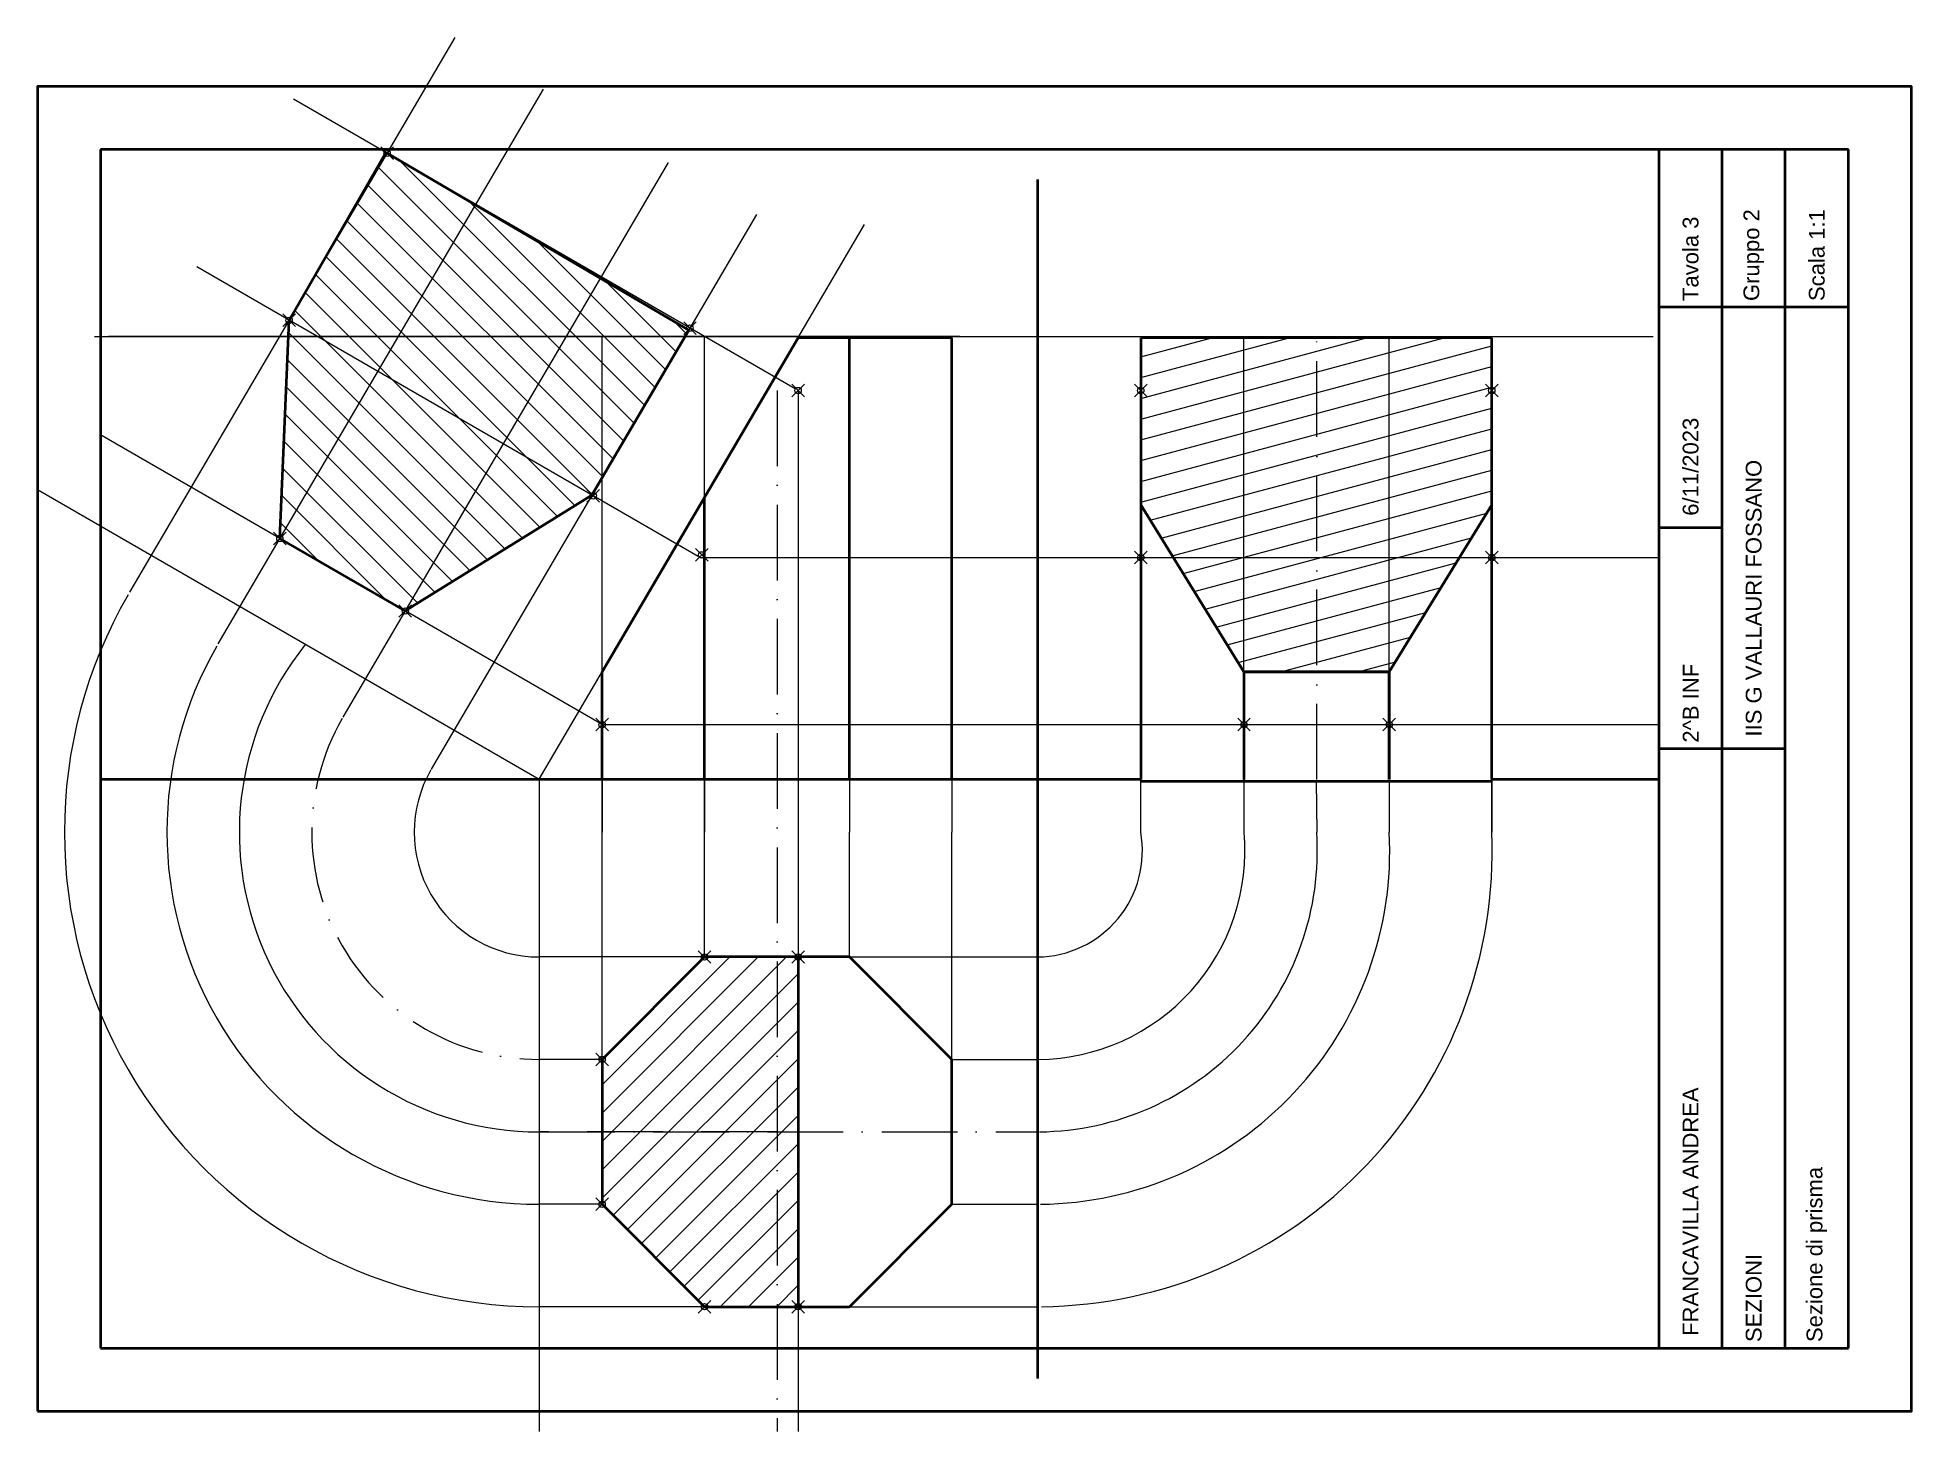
# Model space of a CAD drawing. Header units: millimetres. Extents: x -27341 to -22638, y -17500 to -16444.
# Drawn here: x -26469.4 to -26172.4, y -16683.4 to -16462.4 of the extents above; entities that cross this region are included whole.
import ezdxf

# ---------------------------------------------------------------- set-up
doc = ezdxf.new("R2010")
doc.units = ezdxf.units.MM
doc.header["$PDMODE"] = 35
doc.linetypes.add('ACAD_ISO10W100', pattern=[18, 12, -3, 0, -3])
for name, color, linetype, lineweight in [('Linea assi', 7, 'ACAD_ISO10W100', 13), ('Linea Campitura', 7, 'Continuous', 13), ('Linea Costruzione 1', 6, 'Continuous', 13), ('Linea Costruzione 2', 104, 'Continuous', 13), ('Linea Costruzione 3', 20, 'Continuous', 13), ('Linea Fine', 7, 'Continuous', 20), ('Linea Grossa', 7, 'Continuous', 40)]:
    doc.layers.add(name, color=color, linetype=linetype, lineweight=lineweight)
doc.styles.get("Standard").update_dxf_attribs({"font": 'arial.ttf'})

msp = doc.modelspace()

# ---------------------------------------------------------------- texts
at = {"layer": 'Linea Grossa', "char_height": 2.5, "attachment_point": 4, "rotation": 90}
for s, width, insert in [('\\pxt0; Tavola 3', 95, (-26207.39, -16505.18)), (' Gruppo 2', 95, (-26197.39, -16505.18)), (' Scala 1:1', 95, (-26187.39, -16505.18)), ('\\pxt0;  6/11/2023', 95, (-26207.39, -16540.18)), ('  IIS G VALLAURI FOSSANO', 95, (-26197.39, -16575.18)), (' 2^ B INF', 35, (-26207.39, -16575.18)), ('  FRANCAVILLA ANDREA', 95, (-26207.39, -16670.18)), (' Sezione di prisma', 164.6712, (-26187.39, -16670.18)), (' SEZIONI', 95, (-26197.39, -16670.18))]:
    msp.add_mtext_dynamic_manual_height_columns(s, width=width, gutter_width=12.5, heights=[0], dxfattribs=dict(at, insert=insert))

# ---------------------------------------------------------------- hatches: boundary and pattern name
at = {"layer": 'Linea Campitura'}
h = msp.add_hatch(dxfattribs=at)
h.set_pattern_fill('ANSI31', color=256, angle=90)
h.set_pattern_definition([(135, (0.6815, -13.8683), (-2.24506403, -2.24506403), [])])
h.paths.add_polyline_path([(-26381.51, -16534.98), (-26366.17, -16508.83), (-26414.17, -16480.68), (-26429.51, -16507.26), (-26430.98, -16541.86), (-26411.1, -16553.34)])
h = msp.add_hatch(dxfattribs=at)
h.set_pattern_fill('ANSI31', color=256, angle=150)
h.set_pattern_definition([(195, (0.6815, -13.8683), (0.82175047, -3.0668145), [])])
h.paths.add_polyline_path([(-26278.18, -16563), (-26255.16, -16563), (-26238.91, -16536.52), (-26238.91, -16510.05), (-26294.54, -16510.05), (-26294.54, -16536.52)])
h = msp.add_hatch(dxfattribs=at)
h.set_pattern_fill('ANSI31', color=256)
h.set_pattern_definition([(45, (0.6815, -13.8683), (-2.24506403, 2.24506403), [])])
h.paths.add_polyline_path([(-26348.84, -16608.18), (-26363.67, -16608.18), (-26379.9, -16624.41), (-26379.9, -16647.38), (-26363.67, -16663.61), (-26348.84, -16663.61)])

# ---------------------------------------------------------------- linework, layer by layer
at = {"layer": 'Linea assi'}
for p, q in [((-26266.66, -16580.05), (-26266.66, -16510.05)), ((-26352.19, -16518.4), (-26352.19, -16683.4)), ((-26352.19, -16635.9), (-26389.9, -16635.9)), ((-26389.9, -16635.9), (-26310.89, -16635.9))]:
    msp.add_line(p, q, dxfattribs=at)
msp.add_arc((-26389.9, -16588.4), 36.02, 150, 270, dxfattribs=at)
at = {"layer": 'Linea Costruzione 1'}
for p, q in [((-26460.34, -16509.84), (-26213.34, -16509.84)), ((-26323.2, -16509.84), (-26458.12, -16509.84)), ((-26379.9, -16579.97), (-26379.9, -16588.4)), ((-26363.67, -16579.97), (-26363.67, -16588.4)), ((-26340.71, -16579.97), (-26340.71, -16588.4)), ((-26324.47, -16580.05), (-26324.47, -16588.4)), ((-26294.54, -16588.4), (-26294.54, -16580.29)), ((-26278.18, -16580.05), (-26278.18, -16588.4)), ((-26266.73, -16580.29), (-26266.66, -16588.4)), ((-26255.16, -16580.29), (-26255.16, -16588.4)), ((-26238.91, -16579.97), (-26238.91, -16588.4)), ((-26379.9, -16624.41), (-26379.9, -16588.4)), ((-26363.67, -16608.18), (-26363.67, -16588.4)), ((-26340.71, -16608.18), (-26340.71, -16588.4)), ((-26324.47, -16624.41), (-26324.47, -16588.4)), ((-26340.71, -16608.18), (-26310.89, -16608.18)), ((-26324.47, -16624.41), (-26310.89, -16624.41)), ((-26324.47, -16647.38), (-26310.89, -16647.38)), ((-26340.71, -16663.61), (-26310.89, -16663.61))]:
    msp.add_line(p, q, dxfattribs=at)
for radius, end in [(16.8, 10.2248), (33.04, 5.1797), (44.52, 3.8416), (56, 3.0532), (72.23, 2.3665)]:
    msp.add_arc((-26311.08, -16591.38), radius, 270.6409, end, dxfattribs=at)
at = {"layer": 'Linea Costruzione 2'}
for p, q in [((-26348.84, -16518.4), (-26348.84, -16683.4)), ((-26364.37, -16544.87), (-26212.39, -16544.87)), ((-26379.9, -16571.35), (-26212.39, -16571.35))]:
    msp.add_line(p, q, dxfattribs=at)
for p in [(-26348.84, -16518.4), (-26294.54, -16518.4), (-26238.91, -16518.4), (-26364.12, -16544.44), (-26294.54, -16544.87), (-26238.91, -16544.87), (-26379.9, -16571.35), (-26278.18, -16571.35), (-26255.16, -16571.35), (-26363.67, -16608.18), (-26348.84, -16608.18), (-26379.9, -16624.41), (-26379.9, -16647.38), (-26363.67, -16663.61), (-26348.84, -16663.61)]:
    msp.add_point(p, dxfattribs=at)
at = {"layer": 'Linea Costruzione 3'}
for p, q in [((-26454.78, -16550.34), (-26403.22, -16462.44)), ((-26440.78, -16558.55), (-26389.21, -16470.65)), ((-26349.33, -16518.12), (-26428.81, -16472.22)), ((-26420.97, -16570.17), (-26369.41, -16482.27)), ((-26406.97, -16578.39), (-26355.41, -16490.48)), ((-26364.67, -16544.7), (-26444.16, -16498.81)), ((-26380.02, -16571.28), (-26459.51, -16525.39)), ((-26389.9, -16580.05), (-26469.39, -16534.16)), ((-26363.67, -16608.18), (-26389.9, -16608.18)), ((-26379.9, -16624.41), (-26389.9, -16624.41)), ((-26379.9, -16647.38), (-26389.9, -16647.38)), ((-26363.67, -16663.61), (-26389.9, -16663.61))]:
    msp.add_line(p, q, dxfattribs=at)
for radius, start in [(75.22, 150), (58.98, 150), (47.5, 141.2451), (19.78, 150)]:
    msp.add_arc((-26389.9, -16588.4), radius, start, 270, dxfattribs=at)
for p in [(-26413.98, -16480.79), (-26429.51, -16507.26), (-26365.98, -16508.5), (-26381.32, -16535.09), (-26430.98, -16541.86), (-26411.1, -16553.34)]:
    msp.add_point(p, dxfattribs=at)
at = {"layer": 'Linea Fine'}
for p, q in [((-26389.9, -16579.97), (-26338.34, -16492.06)), ((-26380.86, -16509.84), (-26325.42, -16509.84)), ((-26379.9, -16588.4), (-26379.9, -16509.84)), ((-26363.67, -16588.4), (-26363.66, -16509.84)), ((-26278.18, -16580.05), (-26278.18, -16510.05)), ((-26255.16, -16580.05), (-26255.16, -16510.05)), ((-26294.54, -16588.4), (-26294.54, -16518.4)), ((-26238.91, -16588.4), (-26238.91, -16518.4)), ((-26379.9, -16579.97), (-26389.9, -16579.97)), ((-26389.9, -16580.05), (-26389.9, -16683.4))]:
    msp.add_line(p, q, dxfattribs=at)
msp.add_lwpolyline([(-26294.54, -16510.05), (-26238.91, -16510.05)], dxfattribs=at)
at = {"layer": 'Linea Grossa'}
for p, q in [((-26182.39, -16480.18), (-26459.39, -16480.18)), ((-26459.39, -16480.18), (-26459.39, -16670.18)), ((-26212.39, -16670.18), (-26212.39, -16480.18)), ((-26202.39, -16670.18), (-26202.39, -16480.18)), ((-26192.39, -16670.18), (-26192.39, -16480.18)), ((-26182.39, -16670.18), (-26182.39, -16480.18)), ((-26429.51, -16507.26), (-26414.17, -16480.68)), ((-26413.98, -16480.79), (-26366.17, -16508.83)), ((-26310.89, -16484.97), (-26310.89, -16674.97)), ((-26182.39, -16505.18), (-26212.39, -16505.18)), ((-26430.98, -16541.86), (-26429.51, -16507.26)), ((-26366.17, -16508.83), (-26381.51, -16534.98)), ((-26379.9, -16563), (-26348.84, -16510.05)), ((-26324.47, -16510.05), (-26348.84, -16510.05)), ((-26340.71, -16580.05), (-26340.71, -16510.05)), ((-26324.47, -16580.05), (-26324.47, -16510.05)), ((-26238.91, -16510.05), (-26294.54, -16510.05)), ((-26294.54, -16510.05), (-26294.54, -16536.52)), ((-26238.91, -16536.52), (-26238.91, -16510.05)), ((-26381.51, -16534.98), (-26411.1, -16553.34)), ((-26363.67, -16580.05), (-26363.67, -16535.32)), ((-26294.54, -16536.52), (-26278.18, -16563)), ((-26294.54, -16536.52), (-26294.54, -16580.05)), ((-26255.16, -16563), (-26238.91, -16536.52)), ((-26238.91, -16536.52), (-26255.16, -16563)), ((-26238.91, -16580.05), (-26238.91, -16536.52)), ((-26411.1, -16553.34), (-26430.98, -16541.86)), ((-26202.39, -16540.18), (-26212.39, -16540.18)), ((-26379.9, -16580.05), (-26379.9, -16563)), ((-26278.18, -16563), (-26255.16, -16563)), ((-26255.16, -16563), (-26278.18, -16563)), ((-26278.18, -16563), (-26278.18, -16580.05)), ((-26255.16, -16563), (-26255.16, -16580.05)), ((-26255.16, -16580.05), (-26255.16, -16563)), ((-26192.39, -16575.18), (-26212.39, -16575.18)), ((-26459.39, -16579.97), (-26294.54, -16579.97)), ((-26340.71, -16580.05), (-26410.71, -16580.05)), ((-26294.54, -16580.29), (-26238.91, -16580.29)), ((-26238.91, -16579.97), (-26212.39, -16579.97)), ((-26348.84, -16608.18), (-26348.84, -16663.61)), ((-26459.39, -16670.18), (-26182.39, -16670.18))]:
    msp.add_line(p, q, dxfattribs=at)
for points in [[(-26469.39, -16680.18), (-26172.39, -16680.18), (-26172.39, -16470.18), (-26469.39, -16470.18)], [(-26363.67, -16608.18), (-26379.9, -16624.41), (-26379.9, -16647.38), (-26363.67, -16663.61), (-26340.71, -16663.61), (-26324.47, -16647.38), (-26324.47, -16624.41), (-26340.71, -16608.18)]]:
    msp.add_lwpolyline(points, close=True, dxfattribs=at)

msp.set_redraw_order([(e.dxf.handle, doc.entitydb.next_handle()) for e in msp.query("TEXT MTEXT ATTDEF DIMENSION ARC_DIMENSION")])  # texts and dimensions are drawn at this point

doc.saveas('drawing.dxf')
